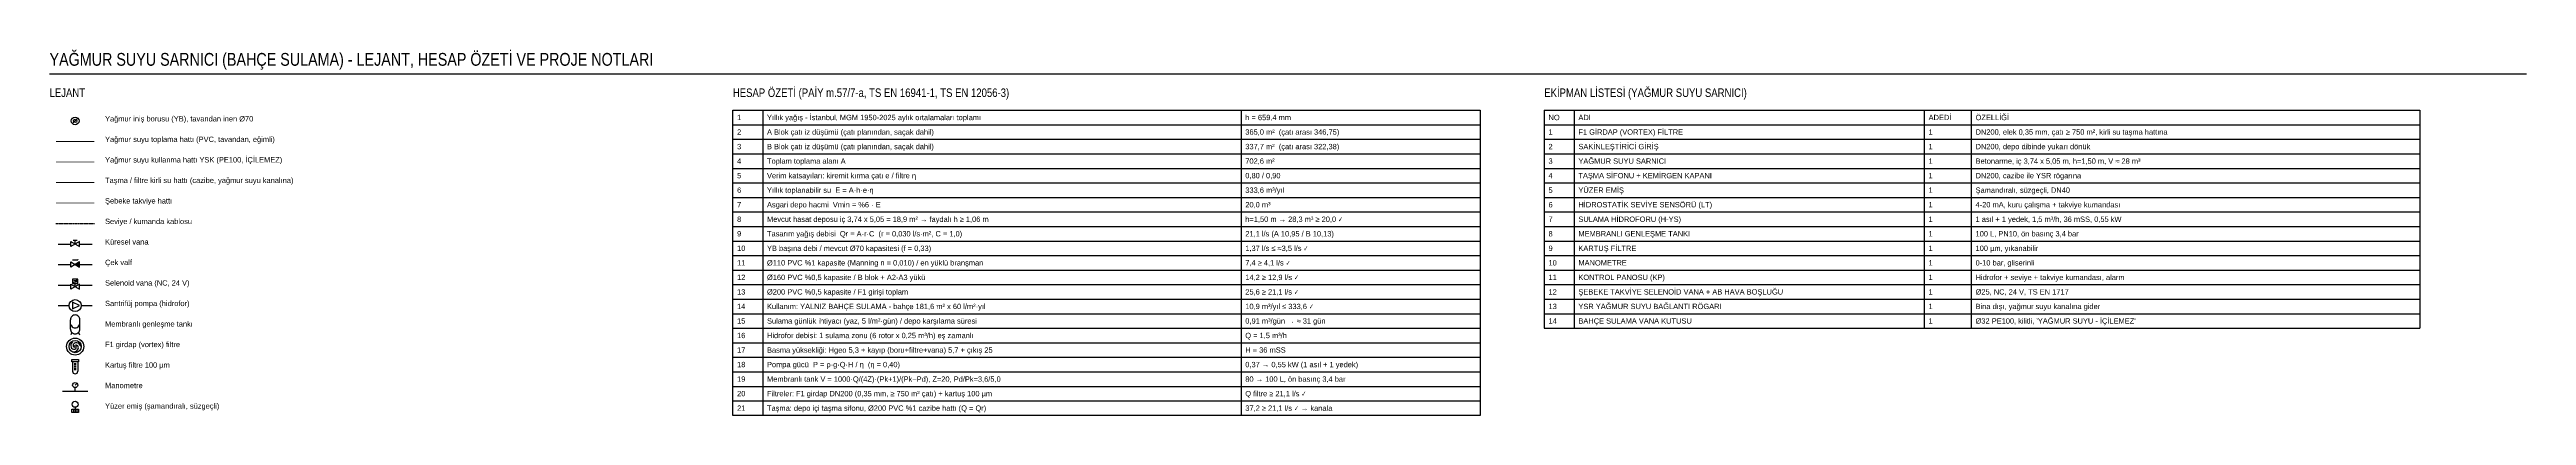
# Model space of a CAD drawing. Header units: centimetres. Extents: x 246100 to 307233, y -492177 to -487861.
# Drawn here: x 246100 to 251900, y -491769 to -490913 of the extents above; entities that cross this region are included whole.
import ezdxf
from ezdxf.enums import TextEntityAlignment as Align

# ---------------------------------------------------------------- set-up
doc = ezdxf.new("R2010")
doc.units = ezdxf.units.CM
doc.linetypes.add('DASHDOT', pattern=[3.556, 2.54, -0.508, 0, -0.508])
doc.linetypes.add('DASHED', pattern=[1.524, 1.27, -0.254])
for name, color, linetype in [('MTY-YAGMUR-BORUSU', 4, 'Continuous'), ('YS-CIHAZ', 2, 'Continuous'), ('YS-ELEKTRIK', 30, 'DASHDOT'), ('YS-KULLANMA', 6, 'Continuous'), ('YS-TABLO', 7, 'Continuous'), ('YS-TAKVIYE', 3, 'Continuous'), ('YS-TASMA', 94, 'DASHED'), ('YS-VANA', 1, 'Continuous'), ('YS-YAZI', 7, 'Continuous')]:
    doc.layers.add(name, color=color, linetype=linetype)
doc.styles.add('ROTAS', font='arial.ttf')

msp = doc.modelspace()

# ---------------------------------------------------------------- linework, layer by layer
at = {"layer": 'MTY-YAGMUR-BORUSU'}
msp.add_line((246153.7, -491086.3), (246166.3, -491073.7), dxfattribs=at)
at = {"layer": 'MTY-YAGMUR-BORUSU', "const_width": 2}
msp.add_lwpolyline([(246115, -491128), (246205, -491128)], dxfattribs=at)
at = {"layer": 'MTY-YAGMUR-BORUSU'}
for radius in [9, 4.05]:
    msp.add_circle((246160, -491080), radius, dxfattribs=at)
at = {"layer": 'YS-CIHAZ'}
for p, q in [((246120, -491512), (246146, -491512)), ((246174, -491512), (246200, -491512)), ((246152.3, -491574.7), (246150.1, -491580.8)), ((246167.7, -491574.7), (246169.9, -491580.8)), ((246157.3, -491647.4), (246162.7, -491647.4)), ((246157.3, -491651), (246162.7, -491651)), ((246157.3, -491654.6), (246162.7, -491654.6)), ((246157.3, -491658.2), (246162.7, -491658.2)), ((246157.3, -491661.8), (246162.7, -491661.8)), ((246130, -491712), (246190, -491712)), ((246160, -491698), (246164, -491694)), ((246160, -491712), (246160, -491704))]:
    msp.add_line(p, q, dxfattribs=at)
for points in [[(246171, -491545), (246170.8, -491542.9), (246170.2, -491540.8), (246169.1, -491538.9), (246167.8, -491537.2), (246166.1, -491535.9), (246164.2, -491534.8), (246162.1, -491534.2), (246160, -491534), (246157.9, -491534.2), (246155.8, -491534.8), (246153.9, -491535.9), (246152.2, -491537.2), (246150.9, -491538.9), (246149.8, -491540.8), (246149.2, -491542.9), (246149, -491545)], [(246149, -491567), (246149, -491545)], [(246171, -491567), (246171, -491545)], [(246149, -491567), (246149.2, -491569.1), (246149.8, -491571.2), (246150.9, -491573.1), (246152.2, -491574.8), (246153.9, -491576.1), (246155.8, -491577.2), (246157.9, -491577.8), (246160, -491578), (246162.1, -491577.8), (246164.2, -491577.2), (246166.1, -491576.1), (246167.8, -491574.8), (246169.1, -491573.1), (246170.2, -491571.2), (246170.8, -491569.1), (246171, -491567)], [(246153.5, -491596.7), (246151.1, -491599.6), (246149.8, -491602.9), (246149.6, -491606.2), (246150.3, -491609.1), (246151.8, -491611.5), (246153.8, -491613.2), (246156, -491614.1), (246158.1, -491614.2), (246160, -491613.7), (246161.4, -491612.7), (246162.2, -491611.4), (246162.5, -491610.1)], [(246150.2, -491557.4), (246151.3, -491559.6), (246153, -491561.6), (246155.1, -491563), (246157.5, -491563.9), (246160, -491564.2), (246162.5, -491563.9), (246164.9, -491563), (246167, -491561.6), (246168.7, -491559.6), (246169.8, -491557.4)], [(246153.5, -491619.3), (246157.2, -491619.9), (246160.7, -491619.4), (246163.6, -491617.9), (246165.8, -491615.8), (246167.2, -491613.3), (246167.6, -491610.8), (246167.3, -491608.4), (246166.3, -491606.5), (246164.9, -491605.2), (246163.3, -491604.5), (246161.8, -491604.4), (246160.6, -491604.8)], [(246173, -491608), (246171.7, -491604.5), (246169.5, -491601.7), (246166.8, -491599.9), (246163.9, -491599), (246161, -491599.1), (246158.6, -491600), (246156.7, -491601.5), (246155.5, -491603.3), (246155.1, -491605.2), (246155.3, -491606.9), (246155.9, -491608.2), (246156.9, -491609.1)], [(246153.7, -491643.8), (246153.7, -491665.4)], [(246153.7, -491665.4), (246154.2, -491667.8), (246155.5, -491669.9), (246157.6, -491671.2), (246160, -491671.7), (246162.4, -491671.2), (246164.5, -491669.9), (246165.8, -491667.8), (246166.3, -491665.4)], [(246166.3, -491643.8), (246166.3, -491665.4)]]:
    msp.add_lwpolyline(points, dxfattribs=at)
for points in [[(246170.5, -491512), (246153.7, -491504.3), (246153.7, -491519.7)], [(246151.9, -491638.4), (246168.1, -491638.4), (246168.1, -491643.8), (246151.9, -491643.8)]]:
    msp.add_lwpolyline(points, close=True, dxfattribs=at)
for centre, radius in [((246160, -491512), 14), ((246160, -491608), 20), ((246160, -491608), 14.4), ((246160, -491608), 2.4), ((246160, -491698), 6)]:
    msp.add_circle(centre, radius, dxfattribs=at)
at = {"layer": 'YS-ELEKTRIK'}
msp.add_lwpolyline([(246115, -491320), (246205, -491320)], dxfattribs=at)
at = {"layer": 'YS-KULLANMA'}
for p, q in [((246156, -491754), (246156, -491762)), ((246160, -491750), (246160, -491754)), ((246160, -491754), (246160, -491762)), ((246164, -491754), (246164, -491762))]:
    msp.add_line(p, q, dxfattribs=at)
at = {"layer": 'YS-KULLANMA', "const_width": 2}
msp.add_lwpolyline([(246115, -491176), (246205, -491176)], dxfattribs=at)
at = {"layer": 'YS-KULLANMA'}
msp.add_lwpolyline([(246152, -491754), (246168, -491754), (246168, -491762), (246152, -491762)], close=True, dxfattribs=at)
msp.add_circle((246160, -491743), 7, dxfattribs=at)
at = {"layer": 'YS-TABLO'}
for p, q in [((247770, -491055), (247770, -491769)), ((248890, -491055), (248890, -491769)), ((249600, -491055), (251650, -491055)), ((249600, -491055), (249600, -491565)), ((249670, -491055), (249670, -491565)), ((250490, -491055), (250490, -491565)), ((250600, -491055), (250600, -491565)), ((251650, -491055), (251650, -491565)), ((247700, -491089), (249450, -491089)), ((247700, -491123), (249450, -491123)), ((249600, -491089), (251650, -491089)), ((249600, -491123), (251650, -491123)), ((247700, -491157), (249450, -491157)), ((247700, -491191), (249450, -491191)), ((249600, -491157), (251650, -491157)), ((249600, -491191), (251650, -491191)), ((247700, -491225), (249450, -491225)), ((247700, -491259), (249450, -491259)), ((249600, -491225), (251650, -491225)), ((249600, -491259), (251650, -491259)), ((247700, -491293), (249450, -491293)), ((249600, -491293), (251650, -491293)), ((247700, -491327), (249450, -491327)), ((247700, -491361), (249450, -491361)), ((249600, -491327), (251650, -491327)), ((249600, -491361), (251650, -491361)), ((247700, -491395), (249450, -491395)), ((247700, -491429), (249450, -491429)), ((249600, -491395), (251650, -491395)), ((249600, -491429), (251650, -491429)), ((247700, -491463), (249450, -491463)), ((249600, -491463), (251650, -491463)), ((247700, -491497), (249450, -491497)), ((247700, -491531), (249450, -491531)), ((249600, -491497), (251650, -491497)), ((249600, -491531), (251650, -491531)), ((247700, -491565), (249450, -491565)), ((247700, -491599), (249450, -491599)), ((249600, -491565), (251650, -491565)), ((247700, -491633), (249450, -491633)), ((247700, -491667), (249450, -491667)), ((247700, -491701), (249450, -491701)), ((247700, -491735), (249450, -491735))]:
    msp.add_line(p, q, dxfattribs=at)
msp.add_lwpolyline([(247700, -491055), (249450, -491055), (249450, -491769), (247700, -491769)], close=True, dxfattribs=at)
at = {"layer": 'YS-TAKVIYE', "const_width": 1.5}
msp.add_lwpolyline([(246115, -491272), (246205, -491272)], dxfattribs=at)
at = {"layer": 'YS-TASMA', "const_width": 2}
msp.add_lwpolyline([(246115, -491224), (246205, -491224)], dxfattribs=at)
at = {"layer": 'YS-VANA'}
for p, q in [((246120, -491368), (246148, -491368)), ((246155, -491359), (246165, -491359)), ((246160, -491368), (246160, -491359)), ((246172, -491368), (246200, -491368)), ((246120, -491416), (246148, -491416)), ((246154, -491405), (246166, -491405)), ((246172, -491416), (246200, -491416)), ((246120, -491464), (246148, -491464)), ((246160, -491468), (246160, -491460)), ((246172, -491464), (246200, -491464))]:
    msp.add_line(p, q, dxfattribs=at)
for points in [[(246150, -491362), (246170, -491374), (246170, -491362), (246150, -491374)], [(246150, -491410), (246170, -491422), (246170, -491410), (246150, -491422)], [(246150, -491462), (246170, -491474), (246170, -491462), (246150, -491474)], [(246154, -491460), (246166, -491460), (246166, -491450), (246154, -491450)]]:
    msp.add_lwpolyline(points, close=True, dxfattribs=at)
msp.add_lwpolyline([(246154, -491458), (246166, -491456), (246154, -491454), (246166, -491452)], dxfattribs=at)
for points in [[(246170, -491410), (246170, -491422), (246160, -491416)], [(246169, -491405), (246164, -491403), (246164, -491407)]]:
    msp.add_solid(points, dxfattribs=at)
at = {"layer": 'YS-YAZI'}
msp.add_line((246100, -490970), (251900, -490970), dxfattribs=at)

# ---------------------------------------------------------------- texts
at = {"layer": 'YS-TABLO', "style": 'ROTAS', "width": 0.8}
for s, p in [('1', (247710, -491072)), ('Yıllık yağış - İstanbul, MGM 1950-2025 aylık ortalamaları toplamı', (247780, -491072)), ('h = 659,4 mm', (248900, -491072)), ('NO', (249610, -491072)), ('ADI', (249680, -491072)), ('ADEDİ', (250500, -491072)), ('ÖZELLİĞİ', (250610, -491072)), ('3', (247710, -491140)), ('2', (247710, -491106)), ('A Blok çatı iz düşümü (çatı planından, saçak dahil)', (247780, -491106)), ('B Blok çatı iz düşümü (çatı planından, saçak dahil)', (247780, -491140)), ('365,0 m²  (çatı arası 346,75)', (248900, -491106)), ('337,7 m²  (çatı arası 322,38)', (248900, -491140)), ('2', (249610, -491140)), ('1', (249610, -491106)), ('SAKİNLEŞTİRİCİ GİRİŞ', (249680, -491140)), ('F1 GİRDAP (VORTEX) FİLTRE', (249680, -491106)), ('1', (250500, -491106)), ('1', (250500, -491140)), ('DN200, elek 0,35 mm, çatı ≥ 750 m², kirli su taşma hattına', (250610, -491106)), ('DN200, depo dibinde yukarı dönük', (250610, -491140)), ('4', (247710, -491174)), ('5', (247710, -491208)), ('Verim katsayıları: kiremit kırma çatı e / filtre η', (247780, -491208)), ('Toplam toplama alanı A', (247780, -491174)), ('0,80 / 0,90', (248900, -491208)), ('702,6 m²', (248900, -491174)), ('4', (249610, -491208)), ('3', (249610, -491174)), ('YAĞMUR SUYU SARNICI', (249680, -491174)), ('TAŞMA SİFONU + KEMİRGEN KAPANI', (249680, -491208)), ('1', (250500, -491174)), ('1', (250500, -491208)), ('Betonarme, iç 3,74 x 5,05 m, h=1,50 m, V ≈ 28 m³', (250610, -491174)), ('DN200, cazibe ile YSR rögarına', (250610, -491208)), ('6', (247710, -491242)), ('Yıllık toplanabilir su  E = A·h·e·η', (247780, -491242)), ('333,6 m³/yıl', (248900, -491242)), ('5', (249610, -491242)), ('YÜZER EMİŞ', (249680, -491242)), ('1', (250500, -491242)), ('Şamandıralı, süzgeçli, DN40', (250610, -491242)), ('8', (247710, -491310)), ('7', (247710, -491276)), ('Asgari depo hacmi  Vmin = %6 · E', (247780, -491276)), ('Mevcut hasat deposu iç 3,74 x 5,05 = 18,9 m² → faydalı h ≥ 1,06 m', (247780, -491310)), ('20,0 m³', (248900, -491276)), ('h=1,50 m → 28,3 m³ ≥ 20,0 ✓', (248900, -491310)), ('6', (249610, -491276)), ('7', (249610, -491310)), ('SULAMA HİDROFORU (H-YS)', (249680, -491310)), ('HİDROSTATİK SEVİYE SENSÖRÜ (LT)', (249680, -491276)), ('1', (250500, -491276)), ('1', (250500, -491310)), ('4-20 mA, kuru çalışma + takviye kumandası', (250610, -491276)), ('1 asıl + 1 yedek, 1,5 m³/h, 36 mSS, 0,55 kW', (250610, -491310)), ('9', (247710, -491344)), ('10', (247710, -491378)), ('Tasarım yağış debisi  Qr = A·r·C  (r = 0,030 l/s·m², C = 1,0)', (247780, -491344)), ('YB başına debi / mevcut %%C70 kapasitesi (f = 0,33)', (247780, -491378)), ('21,1 l/s (A 10,95 / B 10,13)', (248900, -491344)), ('1,37 l/s ≤ ≈3,5 l/s ✓', (248900, -491378)), ('8', (249610, -491344)), ('9', (249610, -491378)), ('MEMBRANLI GENLEŞME TANKI', (249680, -491344)), ('KARTUŞ FİLTRE', (249680, -491378)), ('1', (250500, -491344)), ('1', (250500, -491378)), ('100 L, PN10, ön basınç 3,4 bar', (250610, -491344)), ('100 µm, yıkanabilir', (250610, -491378)), ('11', (247710, -491412)), ('%%C110 PVC %1 kapasite (Manning n = 0,010) / en yüklü branşman', (247780, -491412)), ('7,4 ≥ 4,1 l/s ✓', (248900, -491412)), ('10', (249610, -491412)), ('MANOMETRE', (249680, -491412)), ('1', (250500, -491412)), ('0-10 bar, gliserinli', (250610, -491412)), ('12', (247710, -491446)), ('13', (247710, -491480)), ('%%C160 PVC %0,5 kapasite / B blok + A2-A3 yükü', (247780, -491446)), ('%%C200 PVC %0,5 kapasite / F1 girişi toplam', (247780, -491480)), ('25,6 ≥ 21,1 l/s ✓', (248900, -491480)), ('14,2 ≥ 12,9 l/s ✓', (248900, -491446)), ('11', (249610, -491446)), ('12', (249610, -491480)), ('ŞEBEKE TAKVİYE SELENOİD VANA + AB HAVA BOŞLUĞU', (249680, -491480)), ('KONTROL PANOSU (KP)', (249680, -491446)), ('1', (250500, -491446)), ('1', (250500, -491480)), ('Ø25, NC, 24 V, TS EN 1717', (250610, -491480)), ('Hidrofor + seviye + takviye kumandası, alarm', (250610, -491446)), ('14', (247710, -491514)), ('15', (247710, -491548)), ('Sulama günlük ihtiyacı (yaz, 5 l/m²·gün) / depo karşılama süresi', (247780, -491548)), ('Kullanım: YALNIZ BAHÇE SULAMA - bahçe 181,6 m² x 60 l/m²·yıl', (247780, -491514)), ('0,91 m³/gün → ≈ 31 gün', (248900, -491548)), ('10,9 m³/yıl ≤ 333,6 ✓', (248900, -491514)), ('13', (249610, -491514)), ('14', (249610, -491548)), ('YSR YAĞMUR SUYU BAĞLANTI RÖGARI', (249680, -491514)), ('BAHÇE SULAMA VANA KUTUSU', (249680, -491548)), ('1', (250500, -491514)), ('1', (250500, -491548)), ("Ø32 PE100, kilitli, 'YAĞMUR SUYU - İÇİLEMEZ'", (250610, -491548)), ('Bina dışı, yağmur suyu kanalına gider', (250610, -491514)), ('16', (247710, -491582)), ('Hidrofor debisi: 1 sulama zonu (6 rotor x 0,25 m³/h) eş zamanlı', (247780, -491582)), ('Q = 1,5 m³/h', (248900, -491582)), ('17', (247710, -491616)), ('18', (247710, -491650)), ('Basma yüksekliği: Hgeo 5,3 + kayıp (boru+filtre+vana) 5,7 + çıkış 25', (247780, -491616)), ('Pompa gücü  P = ρ·g·Q·H / η  (η = 0,40)', (247780, -491650)), ('0,37 → 0,55 kW (1 asıl + 1 yedek)', (248900, -491650)), ('H = 36 mSS', (248900, -491616)), ('20', (247710, -491718)), ('19', (247710, -491684)), ('Membranlı tank V = 1000·Q/(4Z)·(Pk+1)/(Pk−Pd), Z=20, Pd/Pk=3,6/5,0', (247780, -491684)), ('Filtreler: F1 girdap DN200 (0,35 mm, ≥ 750 m² çatı) + kartuş 100 µm', (247780, -491718)), ('80 → 100 L, ön basınç 3,4 bar', (248900, -491684)), ('Q filtre ≥ 21,1 l/s ✓', (248900, -491718)), ('21', (247710, -491752)), ('Taşma: depo içi taşma sifonu, %%C200 PVC %1 cazibe hattı (Q = Qr)', (247780, -491752)), ('37,2 ≥ 21,1 l/s ✓ → kanala', (248900, -491752))]:
    msp.add_text(s, height=12.5, dxfattribs=at).set_placement(p, align=Align.MIDDLE_LEFT)
at = {"layer": 'YS-YAZI', "style": 'ROTAS', "width": 0.8}
for s, height, p in [('YAĞMUR SUYU SARNICI (BAHÇE SULAMA) - LEJANT, HESAP ÖZETİ VE PROJE NOTLARI', 30, (246100, -490960)), ('LEJANT', 20, (246100, -491030)), ('HESAP ÖZETİ (PAİY m.57/7-a, TS EN 16941-1, TS EN 12056-3)', 20, (247700, -491030)), ('EKİPMAN LİSTESİ (YAĞMUR SUYU SARNICI)', 20, (249600, -491030)), ('Yağmur iniş borusu (YB), tavandan inen %%C70', 12.5, (246230, -491085)), ('Yağmur suyu toplama hattı (PVC, tavandan, eğimli)', 12.5, (246230, -491133)), ('Yağmur suyu kullanma hattı YSK (PE100, İÇİLEMEZ)', 12.5, (246230, -491181)), ('Taşma / filtre kirli su hattı (cazibe, yağmur suyu kanalına)', 12.5, (246230, -491229)), ('Şebeke takviye hattı', 12.5, (246230, -491277)), ('Seviye / kumanda kablosu', 12.5, (246230, -491325)), ('Küresel vana', 12.5, (246230, -491373)), ('Çek valf', 12.5, (246230, -491421)), ('Selenoid vana (NC, 24 V)', 12.5, (246230, -491469)), ('Santrifüj pompa (hidrofor)', 12.5, (246230, -491517)), ('Membranlı genleşme tankı', 12.5, (246230, -491565)), ('F1 girdap (vortex) filtre', 12.5, (246230, -491613)), ('Kartuş filtre 100 µm', 12.5, (246230, -491661)), ('Manometre', 12.5, (246230, -491709)), ('Yüzer emiş (şamandıralı, süzgeçli)', 12.5, (246230, -491757))]:
    msp.add_text(s, height=height, dxfattribs=at).set_placement(p, align=Align.BOTTOM_LEFT)

doc.saveas('drawing.dxf')
